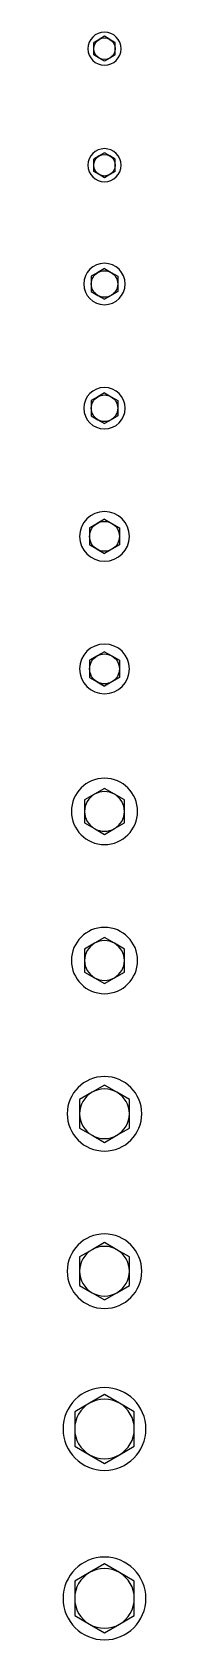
# Model space of a CAD drawing. Header units: millimetres. Extents: x 296 to 4896, y 152 to 3333.
# Drawn here: x 1709 to 1759, y 951 to 1922 of the extents above; entities that cross this region are included whole.
import ezdxf

# ---------------------------------------------------------------- set-up
doc = ezdxf.new("R2010")
doc.units = ezdxf.units.MM
doc.linetypes.add('DASHED', pattern=[0.25, 0.15625, -0.09375])
doc.layers.add('1', color=1, linetype='DASHED')

# ---------------------------------------------------------------- blocks, each defined once
blk = doc.blocks.new('HSL-3 M8-20 front')
at = {"layer": '1', "color": 30, "linetype": 'Continuous'}
for p, q in [((-3.25, 5.63), (-6.5, 3.75)), ((-6.5, 0), (-6.5, 3.75)), ((-6.5, -3.75), (-6.5, 0)), ((0, 7.51), (-3.25, 5.63)), ((3.25, 5.63), (0, 7.51)), ((6.5, 3.75), (3.25, 5.63)), ((6.5, 0), (6.5, 3.75)), ((6.5, -3.75), (6.5, 0)), ((-3.25, -5.63), (-6.5, -3.75)), ((0, -7.51), (-3.25, -5.63)), ((3.25, -5.63), (0, -7.51)), ((6.5, -3.75), (3.25, -5.63))]:
    blk.add_line(p, q, dxfattribs=at)
at = {"layer": '1', "color": 3, "linetype": 'Continuous', "extrusion": (0, 0, -1)}
blk.add_circle((0, 0), 10, dxfattribs=at)
at = {"layer": '1', "color": 30, "linetype": 'Continuous', "extrusion": (0, 0, -1)}
for start, end in [(0, 60), (60, 120), (120, 180), (180, 240), (300, 0), (240, 300)]:
    blk.add_arc((0, 0), 6.5, start, end, dxfattribs=at)
blk = doc.blocks.new('HSL-3 M8-40 front')
at = {"layer": '1', "color": 30, "linetype": 'Continuous'}
for p, q in [((-3.25, 5.63), (-6.5, 3.75)), ((-6.5, 0), (-6.5, 3.75)), ((-6.5, -3.75), (-6.5, 0)), ((0, 7.51), (-3.25, 5.63)), ((3.25, 5.63), (0, 7.51)), ((6.5, 3.75), (3.25, 5.63)), ((6.5, 0), (6.5, 3.75)), ((6.5, -3.75), (6.5, 0)), ((-3.25, -5.63), (-6.5, -3.75)), ((0, -7.51), (-3.25, -5.63)), ((3.25, -5.63), (0, -7.51)), ((6.5, -3.75), (3.25, -5.63))]:
    blk.add_line(p, q, dxfattribs=at)
at = {"layer": '1', "color": 3, "linetype": 'Continuous', "extrusion": (0, 0, -1)}
blk.add_circle((0, 0), 10, dxfattribs=at)
at = {"layer": '1', "color": 30, "linetype": 'Continuous', "extrusion": (0, 0, -1)}
for start, end in [(0, 60), (60, 120), (120, 180), (180, 240), (300, 0), (240, 300)]:
    blk.add_arc((0, 0), 6.5, start, end, dxfattribs=at)
blk = doc.blocks.new('HSL-3 M10-20 front')
at = {"layer": '1', "color": 30, "linetype": 'Continuous'}
for p, q in [((-4, 6.93), (-8, 4.62)), ((-8, 4.62), (-8, 0)), ((-8, 0), (-8, -4.62)), ((0, 9.24), (-4, 6.93)), ((0, 9.24), (4, 6.93)), ((4, 6.93), (8, 4.62)), ((8, 4.62), (8, 0)), ((8, 0), (8, -4.62)), ((-8, -4.62), (-4, -6.93)), ((-4, -6.93), (0, -9.24)), ((4, -6.93), (0, -9.24)), ((8, -4.62), (4, -6.93))]:
    blk.add_line(p, q, dxfattribs=at)
at = {"layer": '1', "color": 3, "linetype": 'Continuous', "extrusion": (0, 0, -1)}
blk.add_circle((0, 0), 12.5, dxfattribs=at)
at = {"layer": '1', "color": 30, "linetype": 'Continuous', "extrusion": (0, 0, -1)}
for start, end in [(0, 60), (60, 120), (120, 180), (180, 240), (300, 0), (240, 300)]:
    blk.add_arc((0, 0), 8, start, end, dxfattribs=at)
blk = doc.blocks.new('HSL-3 M10-40 front')
at = {"layer": '1', "color": 30, "linetype": 'Continuous'}
for p, q in [((-4, 6.93), (-8, 4.62)), ((-8, 4.62), (-8, 0)), ((-8, 0), (-8, -4.62)), ((0, 9.24), (-4, 6.93)), ((0, 9.24), (4, 6.93)), ((4, 6.93), (8, 4.62)), ((8, 4.62), (8, 0)), ((8, 0), (8, -4.62)), ((-8, -4.62), (-4, -6.93)), ((-4, -6.93), (0, -9.24)), ((4, -6.93), (0, -9.24)), ((8, -4.62), (4, -6.93))]:
    blk.add_line(p, q, dxfattribs=at)
at = {"layer": '1', "color": 3, "linetype": 'Continuous', "extrusion": (0, 0, -1)}
blk.add_circle((0, 0), 12.5, dxfattribs=at)
at = {"layer": '1', "color": 30, "linetype": 'Continuous', "extrusion": (0, 0, -1)}
for start, end in [(0, 60), (60, 120), (120, 180), (180, 240), (300, 0), (240, 300)]:
    blk.add_arc((0, 0), 8, start, end, dxfattribs=at)
blk = doc.blocks.new('HSL-3 M12-25 front')
at = {"layer": '1', "color": 30, "linetype": 'Continuous'}
for p, q in [((0, 10.39), (-4.5, 7.79)), ((0, 10.39), (4.5, 7.79)), ((-4.5, 7.79), (-9, 5.2)), ((-9, 5.2), (-9, 0)), ((-9, 0), (-9, -5.2)), ((4.5, 7.79), (9, 5.2)), ((9, 5.2), (9, 0)), ((9, 0), (9, -5.2)), ((-9, -5.2), (-4.5, -7.79)), ((-4.5, -7.79), (0, -10.39)), ((4.5, -7.79), (0, -10.39)), ((9, -5.2), (4.5, -7.79))]:
    blk.add_line(p, q, dxfattribs=at)
at = {"layer": '1', "color": 3, "linetype": 'Continuous', "extrusion": (0, 0, -1)}
blk.add_circle((0, 0), 15, dxfattribs=at)
at = {"layer": '1', "color": 30, "linetype": 'Continuous', "extrusion": (0, 0, -1)}
for start, end in [(0, 60), (60, 120), (120, 180), (180, 240), (300, 0), (240, 300)]:
    blk.add_arc((0, 0), 9, start, end, dxfattribs=at)
blk = doc.blocks.new('HSL-3 M12-50 front')
at = {"layer": '1', "color": 30, "linetype": 'Continuous'}
for p, q in [((0, 10.39), (-4.5, 7.79)), ((0, 10.39), (4.5, 7.79)), ((-4.5, 7.79), (-9, 5.2)), ((-9, 5.2), (-9, 0)), ((-9, 0), (-9, -5.2)), ((4.5, 7.79), (9, 5.2)), ((9, 5.2), (9, 0)), ((9, 0), (9, -5.2)), ((-9, -5.2), (-4.5, -7.79)), ((-4.5, -7.79), (0, -10.39)), ((4.5, -7.79), (0, -10.39)), ((9, -5.2), (4.5, -7.79))]:
    blk.add_line(p, q, dxfattribs=at)
at = {"layer": '1', "color": 3, "linetype": 'Continuous', "extrusion": (0, 0, -1)}
blk.add_circle((0, 0), 15, dxfattribs=at)
at = {"layer": '1', "color": 30, "linetype": 'Continuous', "extrusion": (0, 0, -1)}
for start, end in [(0, 60), (60, 120), (120, 180), (180, 240), (300, 0), (240, 300)]:
    blk.add_arc((0, 0), 9, start, end, dxfattribs=at)
blk = doc.blocks.new('HSL-3 M16-25 front')
at = {"layer": '1', "color": 3, "linetype": 'Continuous'}
for p, q in [((-6, 10.39), (-12, 6.93)), ((0, 13.86), (-6, 10.39)), ((6, 10.39), (0, 13.86)), ((12, 6.93), (6, 10.39)), ((-12, 6.93), (-12, 0)), ((12, 0), (12, 6.93)), ((-12, 0), (-12, -6.93)), ((-12, -6.93), (-6, -10.39)), ((6, -10.39), (12, -6.93)), ((12, -6.93), (12, 0)), ((-6, -10.39), (0, -13.86)), ((0, -13.86), (6, -10.39))]:
    blk.add_line(p, q, dxfattribs=at)
at = {"layer": '1', "color": 3, "linetype": 'Continuous', "extrusion": (0, 0, -1)}
blk.add_circle((0, 0), 20, dxfattribs=at)
at = {"layer": '1', "color": 3, "linetype": 'Continuous'}
for start, end in [(120, 180), (60, 120), (0, 60), (180, 240), (300, 0), (240, 300)]:
    blk.add_arc((0, 0), 12, start, end, dxfattribs=at)
blk = doc.blocks.new('HSL-3 M16-50 front')
at = {"layer": '1', "color": 3, "linetype": 'Continuous'}
for p, q in [((-6, 10.39), (-12, 6.93)), ((0, 13.86), (-6, 10.39)), ((6, 10.39), (0, 13.86)), ((12, 6.93), (6, 10.39)), ((-12, 6.93), (-12, 0)), ((-12, 0), (-12, -6.93)), ((12, 0), (12, 6.93)), ((12, -6.93), (12, 0)), ((-12, -6.93), (-6, -10.39)), ((6, -10.39), (12, -6.93)), ((-6, -10.39), (0, -13.86)), ((0, -13.86), (6, -10.39))]:
    blk.add_line(p, q, dxfattribs=at)
at = {"layer": '1', "color": 3, "linetype": 'Continuous', "extrusion": (0, 0, -1)}
blk.add_circle((0, 0), 20, dxfattribs=at)
at = {"layer": '1', "color": 3, "linetype": 'Continuous'}
for start, end in [(120, 180), (60, 120), (0, 60), (180, 240), (300, 0), (240, 300)]:
    blk.add_arc((0, 0), 12, start, end, dxfattribs=at)
blk = doc.blocks.new('HSL-3 M20-30 front')
at = {"layer": '1', "color": 3, "linetype": 'Continuous'}
for p, q in [((-7.5, 12.99), (-15, 8.66)), ((0, 17.32), (-7.5, 12.99)), ((7.5, 12.99), (0, 17.32)), ((15, 8.66), (7.5, 12.99)), ((-15, 8.66), (-15, 0)), ((-15, 0), (-15, -8.66)), ((15, 0), (15, 8.66)), ((-15, -8.66), (-7.5, -12.99)), ((7.5, -12.99), (15, -8.66)), ((15, -8.66), (15, 0)), ((-7.5, -12.99), (0, -17.32)), ((0, -17.32), (7.5, -12.99))]:
    blk.add_line(p, q, dxfattribs=at)
at = {"layer": '1', "color": 3, "linetype": 'Continuous', "extrusion": (0, 0, -1)}
blk.add_circle((0, 0), 22.5, dxfattribs=at)
at = {"layer": '1', "color": 3, "linetype": 'Continuous'}
for start, end in [(120, 180), (60, 120), (0, 60), (180, 240), (300, 0), (240, 300)]:
    blk.add_arc((0, 0), 15, start, end, dxfattribs=at)
blk = doc.blocks.new('HSL-3 M20-60 front')
at = {"layer": '1', "color": 3, "linetype": 'Continuous'}
for p, q in [((-7.5, 12.99), (-15, 8.66)), ((0, 17.32), (-7.5, 12.99)), ((7.5, 12.99), (0, 17.32)), ((15, 8.66), (7.5, 12.99)), ((-15, 8.66), (-15, 0)), ((15, 0), (15, 8.66)), ((15, -8.66), (15, 0)), ((-15, 0), (-15, -8.66)), ((-15, -8.66), (-7.5, -12.99)), ((7.5, -12.99), (15, -8.66)), ((-7.5, -12.99), (0, -17.32)), ((0, -17.32), (7.5, -12.99))]:
    blk.add_line(p, q, dxfattribs=at)
at = {"layer": '1', "color": 3, "linetype": 'Continuous', "extrusion": (0, 0, -1)}
blk.add_circle((0, 0), 22.5, dxfattribs=at)
at = {"layer": '1', "color": 3, "linetype": 'Continuous'}
for start, end in [(120, 180), (60, 120), (0, 60), (180, 240), (300, 0), (240, 300)]:
    blk.add_arc((0, 0), 15, start, end, dxfattribs=at)
blk = doc.blocks.new('HSL-3 M24-30 front')
at = {"layer": '1', "color": 3, "linetype": 'Continuous'}
for p, q in [((0, 20.78), (-9, 15.59)), ((9, 15.59), (0, 20.78)), ((-9, 15.59), (-18, 10.39)), ((-18, 10.39), (-18, 0)), ((18, 10.39), (9, 15.59)), ((18, 0), (18, 10.39)), ((-18, 0), (-18, -10.39)), ((18, -10.39), (18, 0)), ((-18, -10.39), (-9, -15.59)), ((-9, -15.59), (0, -20.78)), ((0, -20.78), (9, -15.59)), ((9, -15.59), (18, -10.39))]:
    blk.add_line(p, q, dxfattribs=at)
at = {"layer": '1', "color": 3, "linetype": 'Continuous', "extrusion": (0, 0, -1)}
blk.add_circle((0, 0), 25, dxfattribs=at)
at = {"layer": '1', "color": 3, "linetype": 'Continuous'}
for start, end in [(120, 180), (60, 120), (0, 60), (180, 240), (300, 0), (240, 300)]:
    blk.add_arc((0, 0), 18, start, end, dxfattribs=at)
blk = doc.blocks.new('HSL-3 M24-60 front')
at = {"layer": '1', "color": 3, "linetype": 'Continuous'}
for p, q in [((0, 20.78), (-9, 15.59)), ((9, 15.59), (0, 20.78)), ((-9, 15.59), (-18, 10.39)), ((-18, 10.39), (-18, 0)), ((18, 10.39), (9, 15.59)), ((18, 0), (18, 10.39)), ((-18, 0), (-18, -10.39)), ((18, -10.39), (18, 0)), ((-18, -10.39), (-9, -15.59)), ((-9, -15.59), (0, -20.78)), ((0, -20.78), (9, -15.59)), ((9, -15.59), (18, -10.39))]:
    blk.add_line(p, q, dxfattribs=at)
at = {"layer": '1', "color": 3, "linetype": 'Continuous', "extrusion": (0, 0, -1)}
blk.add_circle((0, 0), 25, dxfattribs=at)
at = {"layer": '1', "color": 3, "linetype": 'Continuous'}
for start, end in [(120, 180), (60, 120), (0, 60), (180, 240), (300, 0), (240, 300)]:
    blk.add_arc((0, 0), 18, start, end, dxfattribs=at)

msp = doc.modelspace()

# ---------------------------------------------------------------- block references
for name, p in [('HSL-3 M8-20 front', (1733.69, 1911.76)), ('HSL-3 M8-40 front', (1733.69, 1841.44)), ('HSL-3 M10-20 front', (1733.69, 1769.78)), ('HSL-3 M10-40 front', (1733.69, 1694.78)), ('HSL-3 M12-25 front', (1733.69, 1617.45)), ('HSL-3 M12-50 front', (1733.69, 1537.45)), ('HSL-3 M16-25 front', (1733.69, 1451.44)), ('HSL-3 M16-50 front', (1733.69, 1361.44)), ('HSL-3 M20-30 front', (1733.69, 1268.94)), ('HSL-3 M20-60 front', (1733.69, 1173.94)), ('HSL-3 M24-30 front', (1733.69, 1078.73)), ('HSL-3 M24-60 front', (1733.69, 976.44))]:
    msp.add_blockref(name, p)

doc.saveas('drawing.dxf')
